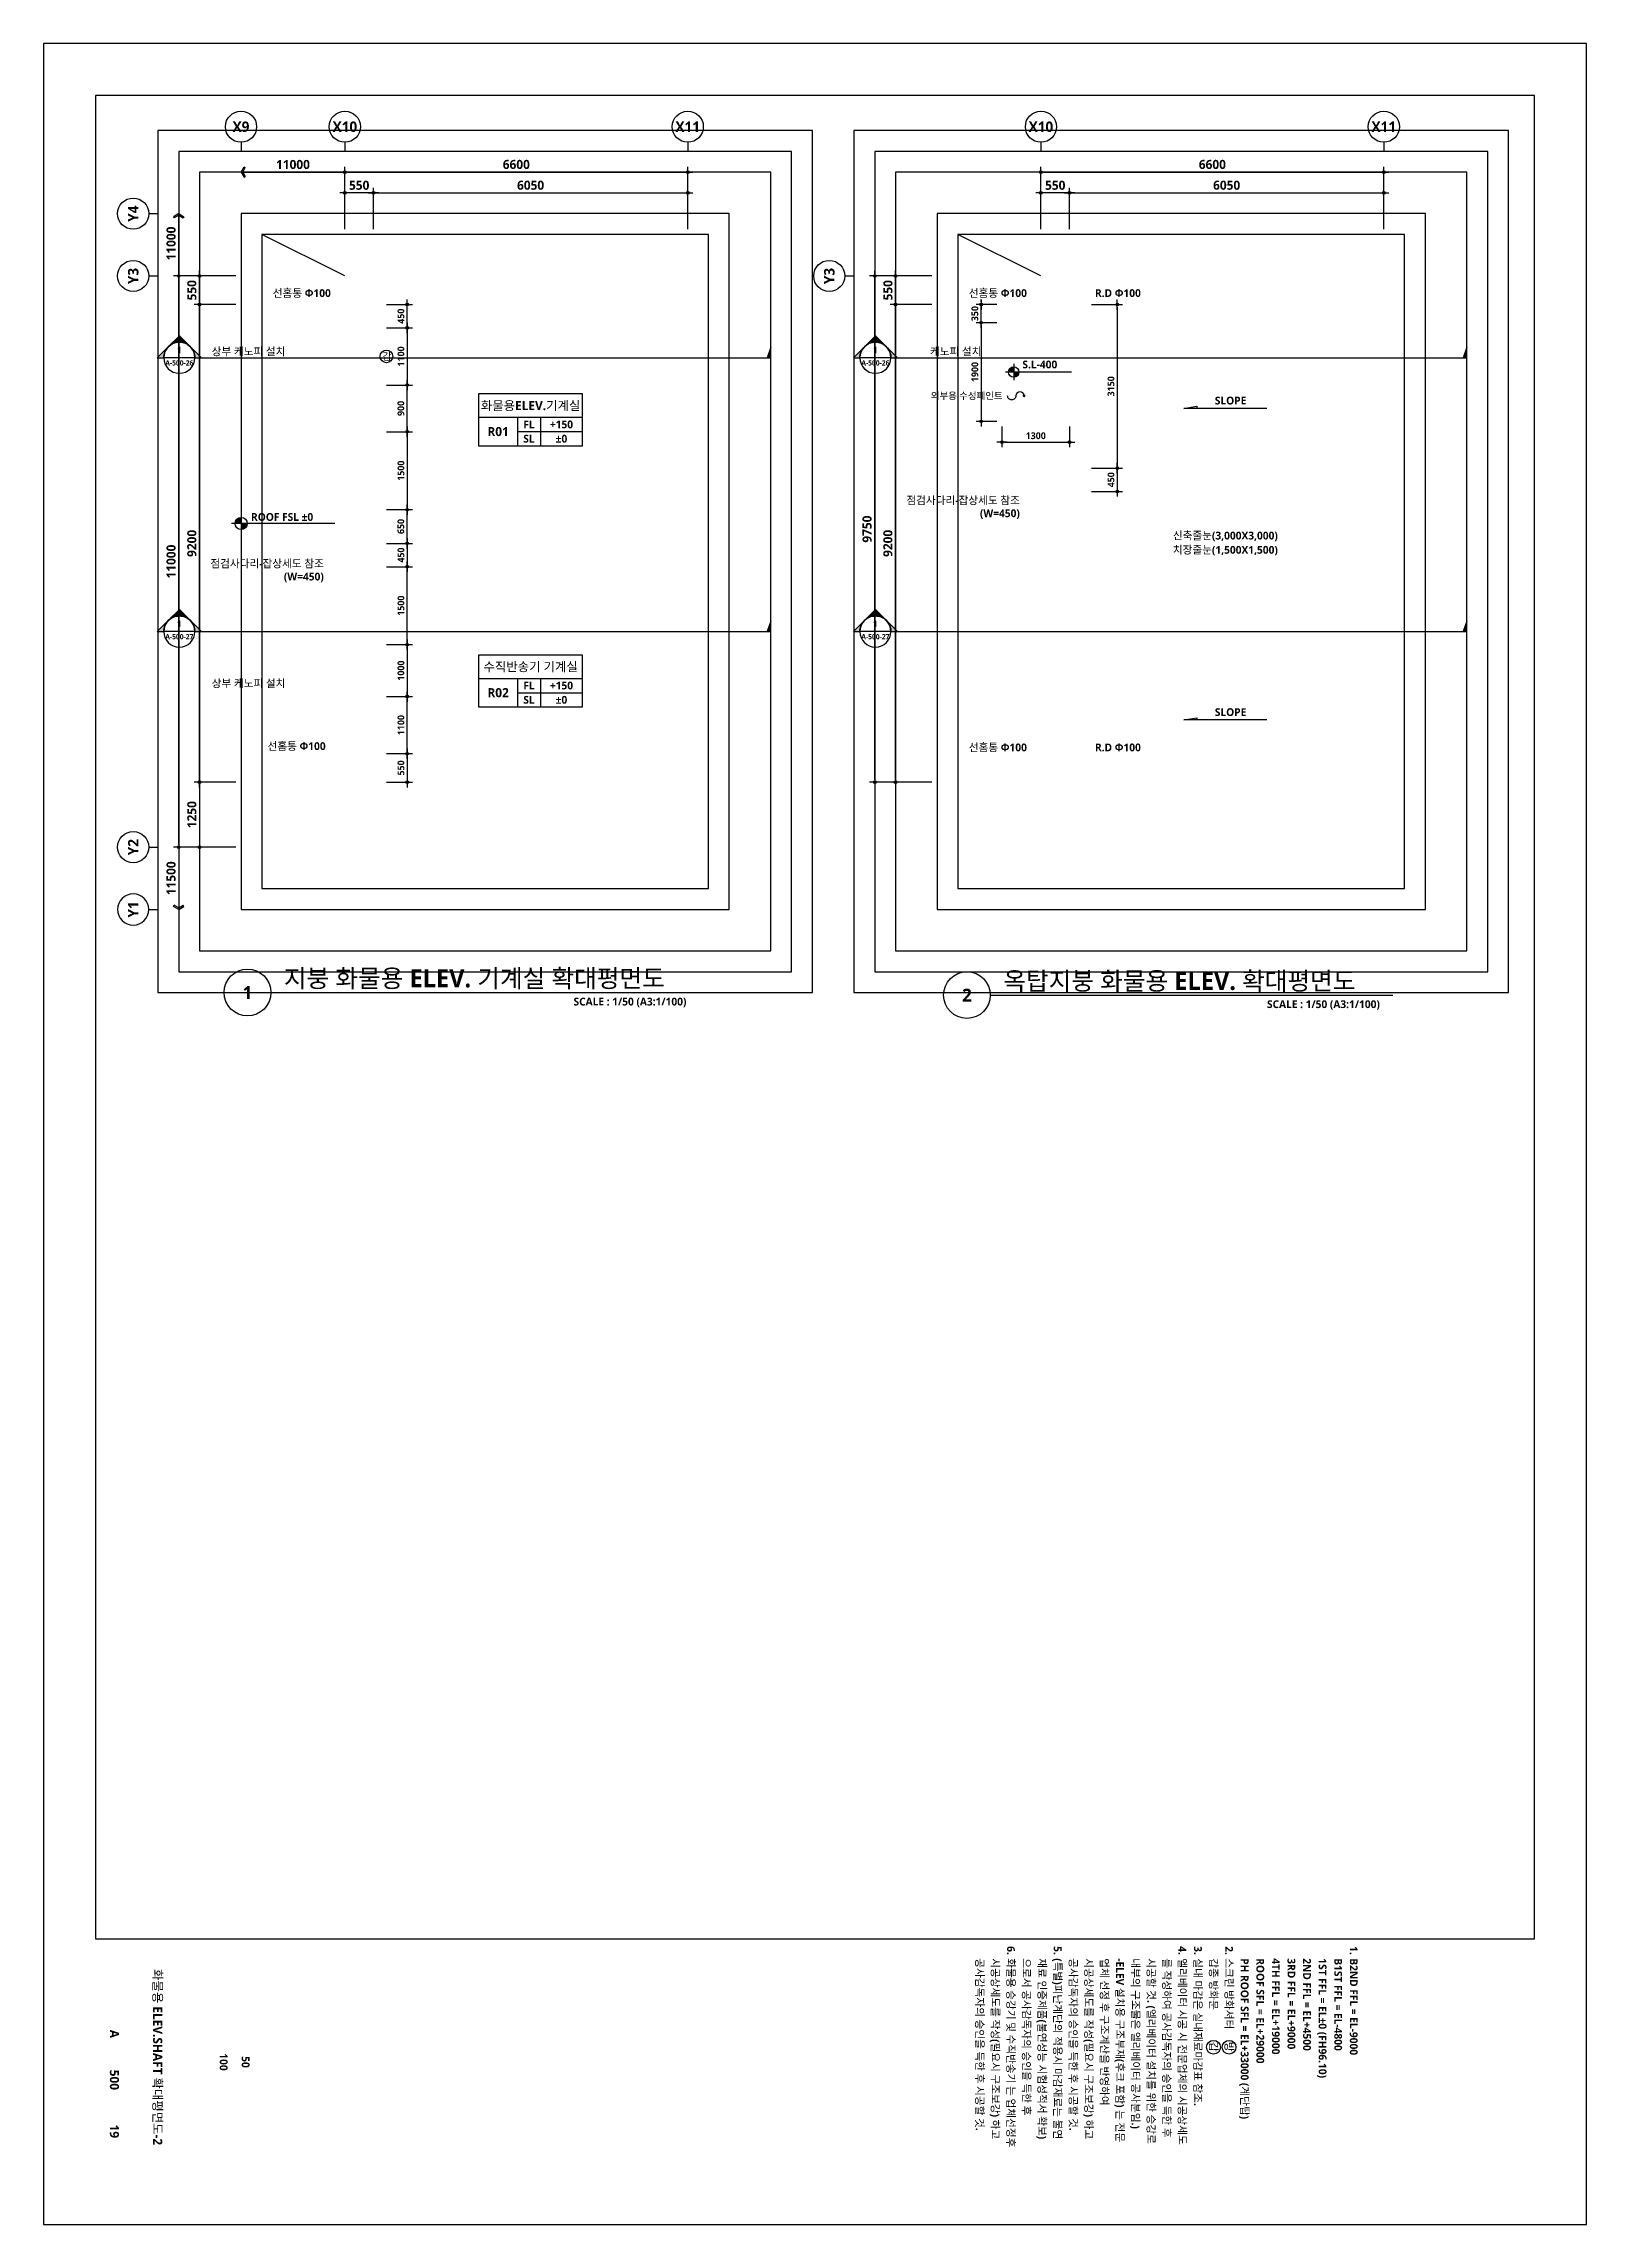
# Model space of a CAD drawing. Header units: millimetres. Extents: x -12482 to 126000, y 0 to 220200.
# Drawn here: x 29700 to 59400, y 178200 to 220200 of the extents above; entities that cross this region are included whole.
import ezdxf
from ezdxf.enums import TextEntityAlignment as Align

# ---------------------------------------------------------------- set-up
doc = ezdxf.new("R2010")
doc.units = ezdxf.units.MM
doc.header["$LTSCALE"] = 60
doc.linetypes.add('CEN', pattern=[62, 60, -1, 0, -1])
doc.layers.get('Defpoints').update_dxf_attribs({"color": 153})
for name, color, linetype in [('A-ANNO-DIM', 4, 'Continuous'), ('A-ANNO-GRA1', 7, 'Continuous'), ('A-ANNO-LEAD', 4, 'Continuous'), ('A-ANNO-NOTE', 7, 'Continuous'), ('A-ANNO-PONT', 7, 'Continuous'), ('A-ANNO-SYMB', 7, 'Continuous'), ('A-ANNO-TEXT1', 7, 'Continuous'), ('A-ANNO-TEXT2', 3, 'Continuous'), ('A-ANNO-TITL', 7, 'Continuous'), ('A-ST-AXIS-BUB', 7, 'Continuous'), ('A-ST-AXIS-DIM', 7, 'Continuous'), ('AA-MKXS', 3, 'Continuous'), ('AA-MKXX', 3, 'Continuous'), ('AA-XXXX-TXT1', 2, 'Continuous')]:
    doc.layers.add(name, color=color, linetype=linetype)
for name, color, linetype, plot in [('Defpoint', 161, 'Continuous', False), ('G(그리드1)', 185, 'Continuous', False), ('G(그리드2)', 235, 'Continuous', False)]:
    doc.layers.add(name, color=color, linetype=linetype, plot=plot)
doc.styles.add('2020음성 1차', font='NanumGothicBold.ttf')
doc.styles.add('SAMOO', font='romans.shx', dxfattribs={"bigfont": 'whgtxt.shx'})
doc.styles.add('SH_나눔', font='')
doc.styles.add('SH_대대리576', font='')
doc.styles.add('SH_진천_나눔', font='')
doc.styles.get('SH_나눔').set_extended_font_data('NanumGothic', bold=True)
doc.styles.get('SH_대대리576').set_extended_font_data('NanumGothic', bold=True)
doc.styles.get('SH_진천_나눔').set_extended_font_data('NanumGothic', bold=True)
doc.dimstyles.new('SHP 50', dxfattribs={"dimscale": 50, "dimtxt": 3.5, "dimasz": 1, "dimexe": 2, "dimexo": 2, "dimgap": 1, "dimtad": 1, "dimdec": 0, "dimzin": 0, "dimdsep": 46, "dimtxsty": 'SH_진천_나눔', "dimblk": 'DIMDOT', "dimcen": 0.09, "dimclrd": 256, "dimclre": 256, "dimclrt": 3, "dimadec": 0, "dimazin": 1, "dimtfac": 1, "dimtdec": 0, "dimtix": 1, "dimtmove": 2, "dimatfit": 0, "dimldrblk": 'DIMDOT', "dimfxl": 1, "dimtolj": 1, "dimtzin": 0, "dimlwd": -1, "dimlwe": -1, "dimarcsym": 0})
doc.dimstyles.new('SHP 50내부', dxfattribs={"dimscale": 50, "dimtxt": 2.6, "dimasz": 1, "dimexe": 2, "dimexo": 2, "dimgap": 1, "dimtad": 1, "dimdec": 0, "dimzin": 0, "dimdsep": 46, "dimtxsty": '2020음성 1차', "dimblk": 'DIMDOT', "dimcen": 0.09, "dimclrd": 256, "dimclre": 256, "dimclrt": 3, "dimadec": 0, "dimazin": 1, "dimtfac": 1, "dimtdec": 0, "dimtix": 1, "dimtmove": 2, "dimatfit": 0, "dimldrblk": 'DIMDOT', "dimfxl": 1, "dimtolj": 1, "dimtzin": 0, "dimlwd": -1, "dimlwe": -1, "dimarcsym": 0})

msp = doc.modelspace()

# ---------------------------------------------------------------- texts
at = {"layer": 'A-ANNO-TEXT1'}
for s, height, style, p in [('X9', 200, 'SH_진천_나눔', (33500, 218600)), ('X10', 200, 'SH_진천_나눔', (35500, 218600)), ('X11', 200, 'SH_진천_나눔', (42100, 218600)), ('X10', 200, 'SH_진천_나눔', (48900, 218600)), ('X11', 200, 'SH_진천_나눔', (55500, 218600)), ('SLOPE', 150, 'SH_진천_나눔', (52550, 213325)), ('신축줄눈(3,000X3,000)', 150, '2020음성 1차', (52450, 210725)), ('치장줄눈(1,500X1,500)', 150, '2020음성 1차', (52450, 210450.1)), ('SLOPE', 150, 'SH_진천_나눔', (52550, 207325))]:
    msp.add_text(s, height=height, dxfattribs=dict(at, style=style)).set_placement(p, align=Align.MIDDLE_CENTER)
at = {"layer": 'A-ANNO-TEXT1', "style": 'SH_진천_나눔'}
for s, p in [('Y4', (31425, 216925)), ('Y3', (31425, 215725)), ('Y3', (44825, 215725)), ('Y2', (31425, 204725)), ('Y1', (31425, 203525))]:
    msp.add_text(s, height=200, rotation=90, dxfattribs=at).set_placement(p, align=Align.MIDDLE_CENTER)
at = {"layer": 'A-ANNO-TEXT1', "style": '2020음성 1차'}
for s, p in [('선홈통 Φ100', (35229.7, 215395.3)), ('선홈통 Φ100', (48629.7, 215395.3)), ('상부 케노피 설치', (34354.7, 214270.3)), ('케노피 설치', (47754.7, 214270.3)), ('점검사다리-잡상세도 참조', (48493.7, 211404.7)), ('(W=450)', (48493.7, 211154.7)), ('점검사다리-잡상세도 참조', (35093.7, 210185.7)), ('(W=450)', (35093.7, 209935.7)), ('상부 케노피 설치', (34354.7, 207879.2)), ('선홈통 Φ100', (35129.7, 206670.3)), ('선홈통 Φ100', (48629.7, 206645.3))]:
    msp.add_text(s, height=150, dxfattribs=at).set_placement(p, align=Align.MIDDLE_RIGHT)
for s, height, p in [('R.D Φ100', 150, (49940.3, 215395.3)), ('외부용 수성페인트', 130, (46778.6, 213417.1)), ('R.D Φ100', 150, (49940.3, 206645.3))]:
    msp.add_text(s, height=height, dxfattribs=at).set_placement(p, align=Align.MIDDLE_LEFT)
msp.add_text('S.L-400', height=150, dxfattribs=at).set_placement((48542.3, 213945.3))
at = {"layer": 'A-ANNO-TITL', "style": 'SH_진천_나눔'}
for s, height, p in [('화물용 ELEV.SHAFT 확대평면도-2', 175, (31898.6, 181421.6)), ('A', 175, (31063.5, 181868.7)), ('100', 150, (33166.7, 181327.4)), ('500', 175, (31063.5, 180983.2)), ('50', 150, (33588.9, 181327.4)), ('19', 175, (31063.5, 179992.1))]:
    msp.add_text(s, height=height, rotation=270, dxfattribs=at).set_placement(p, align=Align.MIDDLE)
at = {"layer": 'A-ST-AXIS-DIM', "color": 3, "insert": (34500, 217871), "char_height": 175, "attachment_point": 5, "style": 'SH_진천_나눔'}
msp.add_mtext('\\A1;11000', dxfattribs=at)
at = {"layer": 'A-ST-AXIS-DIM', "color": 3, "char_height": 175, "attachment_point": 5, "rotation": 90, "style": 'SH_진천_나눔'}
for s, insert in [('\\A1;11000', (32153.8, 216350)), ('\\A1;11500', (32153.4, 204125))]:
    msp.add_mtext(s, dxfattribs=dict(at, insert=insert))

# ---------------------------------------------------------------- blocks, each defined once
blk = doc.blocks.new('*U13434')
at = {"layer": 'A-ANNO-TITL'}
blk.add_line((0, 0), (8250, 0), dxfattribs=at)
blk.add_circle((-450, 0), 450, dxfattribs=at)
at = {"layer": 'AA-XXXX-TXT1', "style": 'SH_진천_나눔'}
blk.add_attdef('DWG.TITLE', (250, 100), '', height=350, dxfattribs=at)
at = {"layer": 'AA-XXXX-TXT1', "color": 7, "style": 'SH_진천_나눔'}
blk.add_attdef('NO1', text='', height=300, dxfattribs=at).set_placement((-450, 0), align=Align.MIDDLE)
at = {"layer": 'AA-XXXX-TXT1', "style": 'SH_진천_나눔'}
blk.add_attdef('SCALE', text='', height=150, dxfattribs=at).set_placement((8000, -100), align=Align.TOP_RIGHT)
blk = doc.blocks.new('*U13437')
at = {"layer": 'A-ANNO-TITL'}
blk.add_line((0, 0), (7750, 0), dxfattribs=at)
blk.add_circle((-450, 0), 450, dxfattribs=at)
at = {"layer": 'AA-XXXX-TXT1', "style": 'SH_진천_나눔'}
blk.add_attdef('DWG.TITLE', (250, 100), '', height=350, dxfattribs=at)
at = {"layer": 'AA-XXXX-TXT1', "color": 7, "style": 'SH_진천_나눔'}
blk.add_attdef('NO1', text='', height=300, dxfattribs=at).set_placement((-450, 0), align=Align.MIDDLE)
at = {"layer": 'AA-XXXX-TXT1', "style": 'SH_진천_나눔'}
blk.add_attdef('SCALE', text='', height=150, dxfattribs=at).set_placement((7500, -100), align=Align.TOP_RIGHT)
blk = doc.blocks.new('DIMDOT')
at = {"color": 0}
blk.add_line((-2, 0), (2, 0), dxfattribs=at)
for radius in [0.5, 0.25]:
    blk.add_circle((0, 0), radius, dxfattribs=at)
blk = doc.blocks.new('*D17351')
at = {"layer": 'A-ST-AXIS-DIM'}
for p, q in [((36050, 216625), (36050, 217425)), ((36100, 217325), (42050, 217325)), ((42100, 216625), (42100, 217425))]:
    blk.add_line(p, q, dxfattribs=at)
at = {"layer": 'Defpoints', "color": 0}
for p in [(42100, 217325), (36050, 216525), (42100, 216525)]:
    blk.add_point(p, dxfattribs=at)
at = {"layer": 'A-ST-AXIS-DIM', "linetype": 'ByBlock', "xscale": 50, "yscale": 50, "zscale": 50, "rotation": 180}
blk.add_blockref('DIMDOT', (36050, 217325), dxfattribs=at)
at = {"layer": 'A-ST-AXIS-DIM', "linetype": 'ByBlock', "xscale": 50, "yscale": 50, "zscale": 50}
blk.add_blockref('DIMDOT', (42100, 217325), dxfattribs=at)
at = {"layer": 'A-ST-AXIS-DIM', "color": 3, "insert": (39075, 217472), "char_height": 175, "attachment_point": 5, "style": 'SH_진천_나눔'}
blk.add_mtext('\\A1;6050', dxfattribs=at)
blk = doc.blocks.new('*D17352')
at = {"layer": 'A-ST-AXIS-DIM'}
for p, q in [((35500, 216625), (35500, 217425)), ((36000, 217325), (35550, 217325)), ((36050, 216625), (36050, 217425))]:
    blk.add_line(p, q, dxfattribs=at)
at = {"layer": 'Defpoints', "color": 0}
for p in [(35500, 217325), (35500, 216525), (36050, 216525)]:
    blk.add_point(p, dxfattribs=at)
at = {"layer": 'A-ST-AXIS-DIM', "linetype": 'ByBlock', "xscale": 50, "yscale": 50, "zscale": 50, "rotation": 180}
blk.add_blockref('DIMDOT', (35500, 217325), dxfattribs=at)
at = {"layer": 'A-ST-AXIS-DIM', "linetype": 'ByBlock', "xscale": 50, "yscale": 50, "zscale": 50}
blk.add_blockref('DIMDOT', (36050, 217325), dxfattribs=at)
at = {"layer": 'A-ST-AXIS-DIM', "color": 3, "insert": (35775, 217471), "char_height": 175, "attachment_point": 5, "style": 'SH_진천_나눔'}
blk.add_mtext('\\A1;550', dxfattribs=at)
blk = doc.blocks.new('*D17353')
at = {"layer": 'A-ST-AXIS-DIM'}
for p, q in [((35500, 216625), (35500, 217825)), ((35550, 217725), (42050, 217725)), ((42100, 216625), (42100, 217825))]:
    blk.add_line(p, q, dxfattribs=at)
at = {"layer": 'Defpoints', "color": 0}
for p in [(42100, 217725), (35500, 216525), (42100, 216525)]:
    blk.add_point(p, dxfattribs=at)
at = {"layer": 'A-ST-AXIS-DIM', "linetype": 'ByBlock', "xscale": 50, "yscale": 50, "zscale": 50, "rotation": 180}
blk.add_blockref('DIMDOT', (35500, 217725), dxfattribs=at)
at = {"layer": 'A-ST-AXIS-DIM', "linetype": 'ByBlock', "xscale": 50, "yscale": 50, "zscale": 50}
blk.add_blockref('DIMDOT', (42100, 217725), dxfattribs=at)
at = {"layer": 'A-ST-AXIS-DIM', "color": 3, "insert": (38800, 217872), "char_height": 175, "attachment_point": 5, "style": 'SH_진천_나눔'}
blk.add_mtext('\\A1;6600', dxfattribs=at)
blk = doc.blocks.new('A-ST-AXIS-BUB-1')
at = {"layer": 'A-ST-AXIS-BUB'}
blk.add_line((0, 350), (0, 0), dxfattribs=at)
blk.add_circle((0, 950), 600, dxfattribs=at)
blk = doc.blocks.new('arrow1')
at = {"color": 0}
for p, q in [((0, 0), (0.29, 0.5)), ((0, 0), (0.29, -0.5)), ((0.16, 0), (0.41, 0.43)), ((0.16, 0), (0.41, -0.43)), ((0.29, 0.5), (0.41, 0.43)), ((0.29, -0.5), (0.41, -0.43))]:
    blk.add_line(p, q, dxfattribs=at)
blk = doc.blocks.new('*D17354')
at = {"layer": 'A-ST-AXIS-DIM'}
for p, q in [((33400, 215725), (32200, 215725)), ((32300, 204775), (32300, 215675)), ((33400, 204725), (32200, 204725))]:
    blk.add_line(p, q, dxfattribs=at)
at = {"layer": 'Defpoints', "color": 0}
for p in [(32300, 215725), (33500, 215725), (33500, 204725)]:
    blk.add_point(p, dxfattribs=at)
at = {"layer": 'A-ST-AXIS-DIM', "linetype": 'ByBlock', "xscale": 50, "yscale": 50, "zscale": 50}
for p, rotation in [((32300, 215725), 90), ((32300, 204725), 270)]:
    blk.add_blockref('DIMDOT', p, dxfattribs=dict(at, rotation=rotation))
at = {"layer": 'A-ST-AXIS-DIM', "color": 3, "insert": (32154, 210225), "char_height": 175, "attachment_point": 5, "rotation": 90, "style": 'SH_진천_나눔'}
blk.add_mtext('\\A1;11000', dxfattribs=at)
blk = doc.blocks.new('*D17355')
at = {"layer": 'A-ST-AXIS-DIM'}
for p, q in [((33400, 215175), (32600, 215175)), ((32700, 206025), (32700, 215125)), ((33400, 205975), (32600, 205975))]:
    blk.add_line(p, q, dxfattribs=at)
at = {"layer": 'Defpoints', "color": 0}
for p in [(32700, 215175), (33500, 215175), (33500, 205975)]:
    blk.add_point(p, dxfattribs=at)
at = {"layer": 'A-ST-AXIS-DIM', "linetype": 'ByBlock', "xscale": 50, "yscale": 50, "zscale": 50}
for p, rotation in [((32700, 215175), 90), ((32700, 205975), 270)]:
    blk.add_blockref('DIMDOT', p, dxfattribs=dict(at, rotation=rotation))
at = {"layer": 'A-ST-AXIS-DIM', "color": 3, "insert": (32553, 210575), "char_height": 175, "attachment_point": 5, "rotation": 90, "style": 'SH_진천_나눔'}
blk.add_mtext('\\A1;9200', dxfattribs=at)
blk = doc.blocks.new('*D17356')
at = {"layer": 'A-ST-AXIS-DIM'}
for p, q in [((33400, 205975), (32600, 205975)), ((32700, 205925), (32700, 204775)), ((33400, 204725), (32600, 204725))]:
    blk.add_line(p, q, dxfattribs=at)
at = {"layer": 'Defpoints', "color": 0}
for p in [(33500, 205975), (32700, 204725), (33500, 204725)]:
    blk.add_point(p, dxfattribs=at)
at = {"layer": 'A-ST-AXIS-DIM', "linetype": 'ByBlock', "xscale": 50, "yscale": 50, "zscale": 50}
for p, rotation in [((32700, 205975), 90), ((32700, 204725), 270)]:
    blk.add_blockref('DIMDOT', p, dxfattribs=dict(at, rotation=rotation))
at = {"layer": 'A-ST-AXIS-DIM', "color": 3, "insert": (32554, 205350), "char_height": 175, "attachment_point": 5, "rotation": 90, "style": 'SH_진천_나눔'}
blk.add_mtext('\\A1;1250', dxfattribs=at)
blk = doc.blocks.new('*D17357')
at = {"layer": 'A-ST-AXIS-DIM'}
for p, q in [((33400, 215725), (32600, 215725)), ((32700, 215225), (32700, 215675)), ((33400, 215175), (32600, 215175))]:
    blk.add_line(p, q, dxfattribs=at)
at = {"layer": 'Defpoints', "color": 0}
for p in [(32700, 215725), (33500, 215725), (33500, 215175)]:
    blk.add_point(p, dxfattribs=at)
at = {"layer": 'A-ST-AXIS-DIM', "linetype": 'ByBlock', "xscale": 50, "yscale": 50, "zscale": 50}
for p, rotation in [((32700, 215725), 90), ((32700, 215175), 270)]:
    blk.add_blockref('DIMDOT', p, dxfattribs=dict(at, rotation=rotation))
at = {"layer": 'A-ST-AXIS-DIM', "color": 3, "insert": (32554, 215450), "char_height": 175, "attachment_point": 5, "rotation": 90, "style": 'SH_진천_나눔'}
blk.add_mtext('\\A1;550', dxfattribs=at)
blk = doc.blocks.new('*D17358')
at = {"layer": 'A-ST-AXIS-DIM'}
for p, q in [((36050, 216625), (36050, 217425)), ((36100, 217325), (42050, 217325)), ((42100, 216625), (42100, 217425))]:
    blk.add_line(p, q, dxfattribs=at)
at = {"layer": 'Defpoints', "color": 0}
for p in [(42100, 217325), (36050, 216525), (42100, 216525)]:
    blk.add_point(p, dxfattribs=at)
at = {"layer": 'A-ST-AXIS-DIM', "linetype": 'ByBlock', "xscale": 50, "yscale": 50, "zscale": 50, "rotation": 180}
blk.add_blockref('DIMDOT', (36050, 217325), dxfattribs=at)
at = {"layer": 'A-ST-AXIS-DIM', "linetype": 'ByBlock', "xscale": 50, "yscale": 50, "zscale": 50}
blk.add_blockref('DIMDOT', (42100, 217325), dxfattribs=at)
at = {"layer": 'A-ST-AXIS-DIM', "color": 3, "insert": (39075, 217472), "char_height": 175, "attachment_point": 5, "style": 'SH_진천_나눔'}
blk.add_mtext('\\A1;6050', dxfattribs=at)
blk = doc.blocks.new('*D17359')
at = {"layer": 'A-ST-AXIS-DIM'}
for p, q in [((35500, 216625), (35500, 217425)), ((36000, 217325), (35550, 217325)), ((36050, 216625), (36050, 217425))]:
    blk.add_line(p, q, dxfattribs=at)
at = {"layer": 'Defpoints', "color": 0}
for p in [(35500, 217325), (35500, 216525), (36050, 216525)]:
    blk.add_point(p, dxfattribs=at)
at = {"layer": 'A-ST-AXIS-DIM', "linetype": 'ByBlock', "xscale": 50, "yscale": 50, "zscale": 50, "rotation": 180}
blk.add_blockref('DIMDOT', (35500, 217325), dxfattribs=at)
at = {"layer": 'A-ST-AXIS-DIM', "linetype": 'ByBlock', "xscale": 50, "yscale": 50, "zscale": 50}
blk.add_blockref('DIMDOT', (36050, 217325), dxfattribs=at)
at = {"layer": 'A-ST-AXIS-DIM', "color": 3, "insert": (35775, 217471), "char_height": 175, "attachment_point": 5, "style": 'SH_진천_나눔'}
blk.add_mtext('\\A1;550', dxfattribs=at)
blk = doc.blocks.new('*D17360')
at = {"layer": 'A-ST-AXIS-DIM'}
for p, q in [((49450, 216625), (49450, 217425)), ((49500, 217325), (55450, 217325)), ((55500, 216625), (55500, 217425))]:
    blk.add_line(p, q, dxfattribs=at)
at = {"layer": 'Defpoints', "color": 0}
for p in [(55500, 217325), (49450, 216525), (55500, 216525)]:
    blk.add_point(p, dxfattribs=at)
at = {"layer": 'A-ST-AXIS-DIM', "linetype": 'ByBlock', "xscale": 50, "yscale": 50, "zscale": 50, "rotation": 180}
blk.add_blockref('DIMDOT', (49450, 217325), dxfattribs=at)
at = {"layer": 'A-ST-AXIS-DIM', "linetype": 'ByBlock', "xscale": 50, "yscale": 50, "zscale": 50}
blk.add_blockref('DIMDOT', (55500, 217325), dxfattribs=at)
at = {"layer": 'A-ST-AXIS-DIM', "color": 3, "insert": (52475, 217472), "char_height": 175, "attachment_point": 5, "style": 'SH_진천_나눔'}
blk.add_mtext('\\A1;6050', dxfattribs=at)
blk = doc.blocks.new('*D17361')
at = {"layer": 'A-ST-AXIS-DIM'}
for p, q in [((48900, 216625), (48900, 217425)), ((49400, 217325), (48950, 217325)), ((49450, 216625), (49450, 217425))]:
    blk.add_line(p, q, dxfattribs=at)
at = {"layer": 'Defpoints', "color": 0}
for p in [(48900, 217325), (48900, 216525), (49450, 216525)]:
    blk.add_point(p, dxfattribs=at)
at = {"layer": 'A-ST-AXIS-DIM', "linetype": 'ByBlock', "xscale": 50, "yscale": 50, "zscale": 50, "rotation": 180}
blk.add_blockref('DIMDOT', (48900, 217325), dxfattribs=at)
at = {"layer": 'A-ST-AXIS-DIM', "linetype": 'ByBlock', "xscale": 50, "yscale": 50, "zscale": 50}
blk.add_blockref('DIMDOT', (49450, 217325), dxfattribs=at)
at = {"layer": 'A-ST-AXIS-DIM', "color": 3, "insert": (49175, 217471), "char_height": 175, "attachment_point": 5, "style": 'SH_진천_나눔'}
blk.add_mtext('\\A1;550', dxfattribs=at)
blk = doc.blocks.new('*D17362')
at = {"layer": 'A-ST-AXIS-DIM'}
for p, q in [((48900, 216625), (48900, 217825)), ((48950, 217725), (55450, 217725)), ((55500, 216625), (55500, 217825))]:
    blk.add_line(p, q, dxfattribs=at)
at = {"layer": 'Defpoints', "color": 0}
for p in [(55500, 217725), (48900, 216525), (55500, 216525)]:
    blk.add_point(p, dxfattribs=at)
at = {"layer": 'A-ST-AXIS-DIM', "linetype": 'ByBlock', "xscale": 50, "yscale": 50, "zscale": 50, "rotation": 180}
blk.add_blockref('DIMDOT', (48900, 217725), dxfattribs=at)
at = {"layer": 'A-ST-AXIS-DIM', "linetype": 'ByBlock', "xscale": 50, "yscale": 50, "zscale": 50}
blk.add_blockref('DIMDOT', (55500, 217725), dxfattribs=at)
at = {"layer": 'A-ST-AXIS-DIM', "color": 3, "insert": (52200, 217872), "char_height": 175, "attachment_point": 5, "style": 'SH_진천_나눔'}
blk.add_mtext('\\A1;6600', dxfattribs=at)
blk = doc.blocks.new('*D17363')
at = {"layer": 'A-ST-AXIS-DIM'}
for p, q in [((46800, 215725), (45600, 215725)), ((45700, 206025), (45700, 215675)), ((46800, 205975), (45600, 205975))]:
    blk.add_line(p, q, dxfattribs=at)
at = {"layer": 'Defpoints', "color": 0}
for p in [(45700, 215725), (46900, 215725), (46900, 205975)]:
    blk.add_point(p, dxfattribs=at)
at = {"layer": 'A-ST-AXIS-DIM', "linetype": 'ByBlock', "xscale": 50, "yscale": 50, "zscale": 50}
for p, rotation in [((45700, 215725), 90), ((45700, 205975), 270)]:
    blk.add_blockref('DIMDOT', p, dxfattribs=dict(at, rotation=rotation))
at = {"layer": 'A-ST-AXIS-DIM', "color": 3, "insert": (45553, 210850), "char_height": 175, "attachment_point": 5, "rotation": 90, "style": 'SH_진천_나눔'}
blk.add_mtext('\\A1;9750', dxfattribs=at)
blk = doc.blocks.new('*D17364')
at = {"layer": 'A-ST-AXIS-DIM'}
for p, q in [((46800, 215175), (46000, 215175)), ((46100, 206025), (46100, 215125)), ((46800, 205975), (46000, 205975))]:
    blk.add_line(p, q, dxfattribs=at)
at = {"layer": 'Defpoints', "color": 0}
for p in [(46100, 215175), (46900, 215175), (46900, 205975)]:
    blk.add_point(p, dxfattribs=at)
at = {"layer": 'A-ST-AXIS-DIM', "linetype": 'ByBlock', "xscale": 50, "yscale": 50, "zscale": 50}
for p, rotation in [((46100, 215175), 90), ((46100, 205975), 270)]:
    blk.add_blockref('DIMDOT', p, dxfattribs=dict(at, rotation=rotation))
at = {"layer": 'A-ST-AXIS-DIM', "color": 3, "insert": (45953, 210575), "char_height": 175, "attachment_point": 5, "rotation": 90, "style": 'SH_진천_나눔'}
blk.add_mtext('\\A1;9200', dxfattribs=at)
blk = doc.blocks.new('*D17365')
at = {"layer": 'A-ST-AXIS-DIM'}
for p, q in [((46800, 215725), (46000, 215725)), ((46100, 215225), (46100, 215675)), ((46800, 215175), (46000, 215175))]:
    blk.add_line(p, q, dxfattribs=at)
at = {"layer": 'Defpoints', "color": 0}
for p in [(46100, 215725), (46900, 215725), (46900, 215175)]:
    blk.add_point(p, dxfattribs=at)
at = {"layer": 'A-ST-AXIS-DIM', "linetype": 'ByBlock', "xscale": 50, "yscale": 50, "zscale": 50}
for p, rotation in [((46100, 215725), 90), ((46100, 215175), 270)]:
    blk.add_blockref('DIMDOT', p, dxfattribs=dict(at, rotation=rotation))
at = {"layer": 'A-ST-AXIS-DIM', "color": 3, "insert": (45954, 215450), "char_height": 175, "attachment_point": 5, "rotation": 90, "style": 'SH_진천_나눔'}
blk.add_mtext('\\A1;550', dxfattribs=at)
blk = doc.blocks.new('*D17366')
at = {"layer": 'A-ST-AXIS-DIM'}
for p, q in [((49450, 216625), (49450, 217425)), ((49500, 217325), (55450, 217325)), ((55500, 216625), (55500, 217425))]:
    blk.add_line(p, q, dxfattribs=at)
at = {"layer": 'Defpoints', "color": 0}
for p in [(55500, 217325), (49450, 216525), (55500, 216525)]:
    blk.add_point(p, dxfattribs=at)
at = {"layer": 'A-ST-AXIS-DIM', "linetype": 'ByBlock', "xscale": 50, "yscale": 50, "zscale": 50, "rotation": 180}
blk.add_blockref('DIMDOT', (49450, 217325), dxfattribs=at)
at = {"layer": 'A-ST-AXIS-DIM', "linetype": 'ByBlock', "xscale": 50, "yscale": 50, "zscale": 50}
blk.add_blockref('DIMDOT', (55500, 217325), dxfattribs=at)
at = {"layer": 'A-ST-AXIS-DIM', "color": 3, "insert": (52475, 217472), "char_height": 175, "attachment_point": 5, "style": 'SH_진천_나눔'}
blk.add_mtext('\\A1;6050', dxfattribs=at)
blk = doc.blocks.new('*D17367')
at = {"layer": 'A-ST-AXIS-DIM'}
for p, q in [((48900, 216625), (48900, 217425)), ((49400, 217325), (48950, 217325)), ((49450, 216625), (49450, 217425))]:
    blk.add_line(p, q, dxfattribs=at)
at = {"layer": 'Defpoints', "color": 0}
for p in [(48900, 217325), (48900, 216525), (49450, 216525)]:
    blk.add_point(p, dxfattribs=at)
at = {"layer": 'A-ST-AXIS-DIM', "linetype": 'ByBlock', "xscale": 50, "yscale": 50, "zscale": 50, "rotation": 180}
blk.add_blockref('DIMDOT', (48900, 217325), dxfattribs=at)
at = {"layer": 'A-ST-AXIS-DIM', "linetype": 'ByBlock', "xscale": 50, "yscale": 50, "zscale": 50}
blk.add_blockref('DIMDOT', (49450, 217325), dxfattribs=at)
at = {"layer": 'A-ST-AXIS-DIM', "color": 3, "insert": (49175, 217471), "char_height": 175, "attachment_point": 5, "style": 'SH_진천_나눔'}
blk.add_mtext('\\A1;550', dxfattribs=at)
blk = doc.blocks.new('*D17368')
at = {"layer": 'A-ANNO-DIM'}
for p, q in [((49870, 212025), (50470, 212025)), ((50370, 211975), (50370, 211625)), ((49870, 211575), (50470, 211575))]:
    blk.add_line(p, q, dxfattribs=at)
at = {"layer": 'Defpoints', "color": 0}
for p in [(49770, 212025), (49770, 211575), (50370, 211575)]:
    blk.add_point(p, dxfattribs=at)
at = {"layer": 'A-ANNO-DIM', "linetype": 'ByBlock', "xscale": 50, "yscale": 50, "zscale": 50}
for p, rotation in [((50370, 212025), 90), ((50370, 211575), 270)]:
    blk.add_blockref('DIMDOT', p, dxfattribs=dict(at, rotation=rotation))
at = {"layer": 'A-ANNO-DIM', "color": 3, "insert": (50249, 211800), "char_height": 130, "attachment_point": 5, "rotation": 90, "style": '2020음성 1차'}
blk.add_mtext('\\A1;450', dxfattribs=at)
blk = doc.blocks.new('*D17369')
at = {"layer": 'A-ANNO-DIM'}
for p, q in [((49870, 215175), (50470, 215175)), ((50370, 215125), (50370, 212075)), ((49870, 212025), (50470, 212025))]:
    blk.add_line(p, q, dxfattribs=at)
at = {"layer": 'Defpoints', "color": 0}
for p in [(49770, 215175), (49770, 212025), (50370, 212025)]:
    blk.add_point(p, dxfattribs=at)
at = {"layer": 'A-ANNO-DIM', "linetype": 'ByBlock', "xscale": 50, "yscale": 50, "zscale": 50}
for p, rotation in [((50370, 215175), 90), ((50370, 212025), 270)]:
    blk.add_blockref('DIMDOT', p, dxfattribs=dict(at, rotation=rotation))
at = {"layer": 'A-ANNO-DIM', "color": 3, "insert": (50248, 213600), "char_height": 130, "attachment_point": 5, "rotation": 90, "style": '2020음성 1차'}
blk.add_mtext('\\A1;3150', dxfattribs=at)
blk = doc.blocks.new('G$C5E36A61E')
at = {"layer": 'A-ANNO-PONT'}
for points in [[(1814, 2981, 0.4142136), (648, 1814), (1814, 1814)], [(1814, 648, 0.4142136), (2981, 1814), (1814, 1814)]]:
    blk.add_hatch(color=256, dxfattribs=at).paths.add_polyline_path(points)
for p, q in [((14810, 1814), (0, 1814)), ((1814, 3629), (1814, 0))]:
    blk.add_line(p, q, dxfattribs=at)
blk.add_circle((1814, 1814), 1166, dxfattribs=at)
blk = doc.blocks.new('*D17370')
at = {"layer": 'A-ANNO-DIM'}
for p, q in [((48050, 214825), (47650, 214825)), ((47750, 214775), (47750, 212975)), ((48050, 212925), (47650, 212925))]:
    blk.add_line(p, q, dxfattribs=at)
at = {"layer": 'Defpoints', "color": 0}
for p in [(48150, 214825), (47750, 212925), (48150, 212925)]:
    blk.add_point(p, dxfattribs=at)
at = {"layer": 'A-ANNO-DIM', "linetype": 'ByBlock', "xscale": 50, "yscale": 50, "zscale": 50}
for p, rotation in [((47750, 214825), 90), ((47750, 212925), 270)]:
    blk.add_blockref('DIMDOT', p, dxfattribs=dict(at, rotation=rotation))
at = {"layer": 'A-ANNO-DIM', "color": 3, "insert": (47628, 213875), "char_height": 130, "attachment_point": 5, "rotation": 90, "style": '2020음성 1차'}
blk.add_mtext('\\A1;1900', dxfattribs=at)
blk = doc.blocks.new('*D17371')
at = {"layer": 'A-ANNO-DIM'}
for p, q in [((48050, 215175), (47650, 215175)), ((47750, 215225), (47750, 215275)), ((47750, 214825), (47750, 215175)), ((48050, 214825), (47650, 214825)), ((47750, 214775), (47750, 214725))]:
    blk.add_line(p, q, dxfattribs=at)
at = {"layer": 'Defpoints', "color": 0}
for p in [(47750, 215175), (48150, 215175), (48150, 214825)]:
    blk.add_point(p, dxfattribs=at)
at = {"layer": 'A-ANNO-DIM', "linetype": 'ByBlock', "xscale": 50, "yscale": 50, "zscale": 50}
for p, rotation in [((47750, 215175), 270), ((47750, 214825), 90)]:
    blk.add_blockref('DIMDOT', p, dxfattribs=dict(at, rotation=rotation))
at = {"layer": 'A-ANNO-DIM', "color": 3, "insert": (47628, 215000), "char_height": 130, "attachment_point": 5, "rotation": 90, "style": '2020음성 1차'}
blk.add_mtext('\\A1;350', dxfattribs=at)
blk = doc.blocks.new('*D17372')
at = {"layer": 'A-ANNO-DIM'}
for p, q in [((48150, 212825), (48150, 212425)), ((48200, 212525), (49400, 212525)), ((49450, 212825), (49450, 212425))]:
    blk.add_line(p, q, dxfattribs=at)
at = {"layer": 'Defpoints', "color": 0}
for p in [(48150, 212925), (49450, 212925), (49450, 212525)]:
    blk.add_point(p, dxfattribs=at)
at = {"layer": 'A-ANNO-DIM', "linetype": 'ByBlock', "xscale": 50, "yscale": 50, "zscale": 50, "rotation": 180}
blk.add_blockref('DIMDOT', (48150, 212525), dxfattribs=at)
at = {"layer": 'A-ANNO-DIM', "linetype": 'ByBlock', "xscale": 50, "yscale": 50, "zscale": 50}
blk.add_blockref('DIMDOT', (49450, 212525), dxfattribs=at)
at = {"layer": 'A-ANNO-DIM', "color": 3, "insert": (48800, 212647), "char_height": 130, "attachment_point": 5, "style": '2020음성 1차'}
blk.add_mtext('\\A1;1300', dxfattribs=at)
blk = doc.blocks.new('갑종 TEXT100')
at = {"layer": 'A-ANNO-SYMB'}
blk.add_circle((0, 0), 243, dxfattribs=at)
at = {"layer": 'A-ANNO-TITL', "style": '2020음성 1차'}
blk.add_text('갑 ', height=266.7, dxfattribs=at).set_placement((67, 0), align=Align.MIDDLE_CENTER)
blk = doc.blocks.new('*D17389')
at = {"layer": 'A-ANNO-DIM'}
for p, q in [((36300, 214725), (36800, 214725)), ((36700, 214675), (36700, 213675)), ((36300, 213625), (36800, 213625))]:
    blk.add_line(p, q, dxfattribs=at)
at = {"layer": 'Defpoints', "color": 0}
for p in [(36200, 214725), (36200, 213625), (36700, 213625)]:
    blk.add_point(p, dxfattribs=at)
at = {"layer": 'A-ANNO-DIM', "linetype": 'ByBlock', "xscale": 50, "yscale": 50, "zscale": 50}
for p, rotation in [((36700, 214725), 90), ((36700, 213625), 270)]:
    blk.add_blockref('DIMDOT', p, dxfattribs=dict(at, rotation=rotation))
at = {"layer": 'A-ANNO-DIM', "color": 3, "insert": (36579, 214175), "char_height": 130, "attachment_point": 5, "rotation": 90, "style": '2020음성 1차'}
blk.add_mtext('\\A1;1100', dxfattribs=at)
blk = doc.blocks.new('*D17390')
at = {"layer": 'A-ANNO-DIM'}
for p, q in [((36300, 215175), (36800, 215175)), ((36700, 214775), (36700, 215125)), ((36300, 214725), (36800, 214725))]:
    blk.add_line(p, q, dxfattribs=at)
at = {"layer": 'Defpoints', "color": 0}
for p in [(36200, 215175), (36700, 215175), (36200, 214725)]:
    blk.add_point(p, dxfattribs=at)
at = {"layer": 'A-ANNO-DIM', "linetype": 'ByBlock', "xscale": 50, "yscale": 50, "zscale": 50}
for p, rotation in [((36700, 215175), 90), ((36700, 214725), 270)]:
    blk.add_blockref('DIMDOT', p, dxfattribs=dict(at, rotation=rotation))
at = {"layer": 'A-ANNO-DIM', "color": 3, "insert": (36579, 214950), "char_height": 130, "attachment_point": 5, "rotation": 90, "style": '2020음성 1차'}
blk.add_mtext('\\A1;450', dxfattribs=at)
blk = doc.blocks.new('G$C9D92D8A7')
at = {"layer": 'A-ANNO-GRA1'}
for p, q in [((0, 11), (40, 11)), ((15, 11), (15, 0)), ((23.75, 11), (23.75, 0)), ((15, 5.5), (40, 5.5))]:
    blk.add_line(p, q, dxfattribs=at)
blk.add_lwpolyline([(0, 20), (0, 0), (40, 0), (40, 20)], close=True, dxfattribs=at)
at = {"style": '2020음성 1차'}
for tag, height, p in [('실명', 3.5, (20, 15.5)), ('마감레벨', 3, (31.875, 8.25)), ('실번호', 3.5, (7.5, 5.5)), ('구조레벨', 3, (31.875, 2.75))]:
    blk.add_attdef(tag, text='', height=height, dxfattribs=at).set_placement(p, align=Align.MIDDLE_CENTER)
at = {"layer": 'A-ANNO-TEXT1', "style": 'SH_나눔'}
for s, p in [('FL', (19.375, 8.25)), ('SL', (19.375, 2.75))]:
    blk.add_text(s, height=3, dxfattribs=at).set_placement(p, align=Align.MIDDLE)
blk = doc.blocks.new('G$CE9562CCE')
at = {"layer": 'A-ANNO-PONT'}
for points in [[(1814, 2981, 0.4142136), (648, 1814), (1814, 1814)], [(1814, 648, 0.4142136), (2981, 1814), (1814, 1814)]]:
    blk.add_hatch(color=256, dxfattribs=at).paths.add_polyline_path(points)
for p, q in [((19728, 1814), (0, 1814)), ((1814, 3629), (1814, 0))]:
    blk.add_line(p, q, dxfattribs=at)
blk.add_circle((1814, 1814), 1166, dxfattribs=at)
at = {"style": 'SH_대대리576'}
blk.add_attdef('레벨', (3696, 2314), '', height=1500, dxfattribs=at)
blk = doc.blocks.new('*D22139')
at = {"layer": 'A-ANNO-DIM'}
for p, q in [((36300, 213625), (36800, 213625)), ((36700, 212775), (36700, 213575)), ((36300, 212725), (36800, 212725))]:
    blk.add_line(p, q, dxfattribs=at)
at = {"layer": 'Defpoints', "color": 0}
for p in [(36200, 213625), (36700, 213625), (36200, 212725)]:
    blk.add_point(p, dxfattribs=at)
at = {"layer": 'A-ANNO-DIM', "linetype": 'ByBlock', "xscale": 50, "yscale": 50, "zscale": 50}
for p, rotation in [((36700, 213625), 90), ((36700, 212725), 270)]:
    blk.add_blockref('DIMDOT', p, dxfattribs=dict(at, rotation=rotation))
at = {"layer": 'A-ANNO-DIM', "color": 3, "insert": (36578, 213175), "char_height": 130, "attachment_point": 5, "rotation": 90, "style": '2020음성 1차'}
blk.add_mtext('\\A1;900', dxfattribs=at)
blk = doc.blocks.new('*U22870')
at = {"layer": 'AA-MKXX'}
blk.add_hatch(color=256, dxfattribs=at).paths.add_polyline_path([(34162, 600), (33952, 0), (34162, 0)])
at = {"layer": 'AA-MKXX', "linetype": 'CEN', "ltscale": 300}
blk.add_line((900, 0), (34162, 0), dxfattribs=at)
at = {"layer": 'AA-MKXX'}
blk.add_lwpolyline([(34162, 0), (34162, 600), (33952, 0)], close=True, dxfattribs=at)
blk = doc.blocks.new('*U15083')
at = {"layer": 'AA-MKXS'}
blk.add_hatch(color=3, dxfattribs=at).paths.add_polyline_path([(0, 8.49), (-4.24, 4.24, -0.414214), (4.24, 4.24)])
h = blk.add_hatch(color=3, dxfattribs=at)
h.paths.add_polyline_path([(-8.49, 0), (-6, 0, -0.198912), (-4.24, 4.24)])
h.paths.add_polyline_path([(6, 0), (8.49, 0), (4.24, 4.24, -0.198912)])
at = {"layer": 'AA-MKXS', "color": 3, "linetype": 'Continuous', "ltscale": 5}
blk.add_line((-6, 0), (6, 0), dxfattribs=at)
at = {"layer": 'AA-MKXS', "color": 3}
for points in [[(4.24, 4.24, 0.414214), (-4.24, 4.24), (0, 8.49)], [(-4.24, 4.24, 0.198912), (-6, 0), (-8.49, 0)], [(8.49, 0), (6, 0, 0.198912), (4.24, 4.24)]]:
    blk.add_lwpolyline(points, format="xyb", close=True, dxfattribs=at)
at = {"layer": 'AA-MKXS', "color": 3, "linetype": 'Continuous', "ltscale": 5}
blk.add_circle((0, 0), 6, dxfattribs=at)
at = {"layer": 'AA-MKXS', "style": 'SAMOO', "width": 0.85}
blk.add_attdef('ViewNUM', text='', height=2.5, dxfattribs=at).set_placement((0, 1), align=Align.BOTTOM_CENTER)
blk.add_attdef('SheetNUM', text='', height=2.5, dxfattribs=at).set_placement((0, -1), align=Align.TOP_CENTER)
blk = doc.blocks.new('G$C3CD03619')
at = {"layer": 'A-ANNO-GRA1'}
for centre in [(11731, 11592), (11731, 9792)]:
    blk.add_circle(centre, 792, dxfattribs=at)
at = {"layer": 'A-ANNO-NOTE', "style": 'SH_대대리576'}
for s, p in [('갑', (11108, 9342)), ('방', (11108, 11142))]:
    blk.add_text(s, height=900, dxfattribs=at).set_placement(p)
at = {"layer": 'A-ANNO-TITL', "style": 'SH_대대리576'}
for s, p in [('1.', (547, 25992)), ('2.', (547, 11592)), ('3.', (547, 7992)), ('4.', (547, 6192)), ('5.', (547, -8208)), ('6.', (547, -13608))]:
    blk.add_text(s, height=900, dxfattribs=at).set_placement(p, align=Align.MIDDLE_CENTER)
for s, p in [('B2ND FFL = EL-9000', (1447, 25992)), ('1ST FFL = EL%%p0 (FH96.10)', (1447, 22392)), ('B1ST FFL = EL-4800', (1447, 24192)), ('2ND FFL = EL+4500', (1447, 20592)), ('3RD FFL = EL+9000', (1447, 18792)), ('4TH FFL = EL+19000', (1447, 16992)), ('ROOF SFL = EL+29000', (1447, 15192)), ('PH ROOF SFL = EL+33000 (계단탑)', (1447, 13392)), ('스크린 방화셔터', (1447, 11592)), ('갑종 방화문', (1447, 9792)), ('실내 마감은 실내재료마감표 참조.', (1447, 7992)), ('엘리베이터 시공 시 전문업체의 시공상세도', (1447, 6192)), ('시공할 것. (엘리베이터 설치를 위한 승강로', (1447, 2592)), ('를 작성하여 공사감독자의 승인을 득한 후', (1447, 4392)), ('내부의 구조물은 엘리베이터 공사분임.)', (1447, 792)), ('-ELEV 설치용 구조부재(후크 포함) 는 전문', (1447, -1008)), ('업체 선정 후 구조계산을 반영하여', (1447, -2808)), ('시공상세도를 작성(필요시 구조보강) 하고', (1447, -4608)), ('공사감독자의 승인을 득한 후 시공할 것.', (1447, -6408)), ('(특별)피난계단의 적용시 마감재료는 불연', (1447, -8208)), ('재료 인증제품(불연성능 시험성적서 확보)', (1447, -10008)), ('으로서 공사감독자의 승인을 득한 후', (1447, -11808)), ('화물용 승강기 및 수직반송기 는 업체선정후', (1447, -13608)), ('시공상세도를 작성(필요시 구조보강) 하고', (1447, -15408)), ('공사감독자의 승인을 득한 후 시공할 것.', (1447, -17208))]:
    blk.add_text(s, height=900, dxfattribs=at).set_placement(p, align=Align.MIDDLE_LEFT)
blk = doc.blocks.new('*D24855')
at = {"layer": 'A-ANNO-DIM'}
for p, q in [((36300, 212725), (36800, 212725)), ((36700, 212675), (36700, 211275)), ((36300, 211225), (36800, 211225))]:
    blk.add_line(p, q, dxfattribs=at)
at = {"layer": 'Defpoints', "color": 0}
for p in [(36200, 212725), (36200, 211225), (36700, 211225)]:
    blk.add_point(p, dxfattribs=at)
at = {"layer": 'A-ANNO-DIM', "linetype": 'ByBlock', "xscale": 50, "yscale": 50, "zscale": 50}
for p, rotation in [((36700, 212725), 90), ((36700, 211225), 270)]:
    blk.add_blockref('DIMDOT', p, dxfattribs=dict(at, rotation=rotation))
at = {"layer": 'A-ANNO-DIM', "color": 3, "insert": (36579, 211975), "char_height": 130, "attachment_point": 5, "rotation": 90, "style": '2020음성 1차'}
blk.add_mtext('\\A1;1500', dxfattribs=at)
blk = doc.blocks.new('*D24856')
at = {"layer": 'A-ANNO-DIM'}
for p, q in [((36300, 211225), (36800, 211225)), ((36700, 210625), (36700, 211175)), ((36300, 210575), (36800, 210575))]:
    blk.add_line(p, q, dxfattribs=at)
at = {"layer": 'Defpoints', "color": 0}
for p in [(36200, 211225), (36700, 211225), (36200, 210575)]:
    blk.add_point(p, dxfattribs=at)
at = {"layer": 'A-ANNO-DIM', "linetype": 'ByBlock', "xscale": 50, "yscale": 50, "zscale": 50}
for p, rotation in [((36700, 211225), 90), ((36700, 210575), 270)]:
    blk.add_blockref('DIMDOT', p, dxfattribs=dict(at, rotation=rotation))
at = {"layer": 'A-ANNO-DIM', "color": 3, "insert": (36578, 210900), "char_height": 130, "attachment_point": 5, "rotation": 90, "style": '2020음성 1차'}
blk.add_mtext('\\A1;650', dxfattribs=at)
blk = doc.blocks.new('*D24857')
at = {"layer": 'A-ANNO-DIM'}
for p, q in [((36300, 210575), (36800, 210575)), ((36700, 210525), (36700, 210175)), ((36300, 210125), (36800, 210125))]:
    blk.add_line(p, q, dxfattribs=at)
at = {"layer": 'Defpoints', "color": 0}
for p in [(36200, 210575), (36200, 210125), (36700, 210125)]:
    blk.add_point(p, dxfattribs=at)
at = {"layer": 'A-ANNO-DIM', "linetype": 'ByBlock', "xscale": 50, "yscale": 50, "zscale": 50}
for p, rotation in [((36700, 210575), 90), ((36700, 210125), 270)]:
    blk.add_blockref('DIMDOT', p, dxfattribs=dict(at, rotation=rotation))
at = {"layer": 'A-ANNO-DIM', "color": 3, "insert": (36579, 210350), "char_height": 130, "attachment_point": 5, "rotation": 90, "style": '2020음성 1차'}
blk.add_mtext('\\A1;450', dxfattribs=at)
blk = doc.blocks.new('*D24858')
at = {"layer": 'A-ANNO-DIM'}
for p, q in [((36300, 210125), (36800, 210125)), ((36700, 208675), (36700, 210075)), ((36300, 208625), (36800, 208625))]:
    blk.add_line(p, q, dxfattribs=at)
at = {"layer": 'Defpoints', "color": 0}
for p in [(36200, 210125), (36700, 210125), (36200, 208625)]:
    blk.add_point(p, dxfattribs=at)
at = {"layer": 'A-ANNO-DIM', "linetype": 'ByBlock', "xscale": 50, "yscale": 50, "zscale": 50}
for p, rotation in [((36700, 210125), 90), ((36700, 208625), 270)]:
    blk.add_blockref('DIMDOT', p, dxfattribs=dict(at, rotation=rotation))
at = {"layer": 'A-ANNO-DIM', "color": 3, "insert": (36579, 209375), "char_height": 130, "attachment_point": 5, "rotation": 90, "style": '2020음성 1차'}
blk.add_mtext('\\A1;1500', dxfattribs=at)
blk = doc.blocks.new('*D24859')
at = {"layer": 'A-ANNO-DIM'}
for p, q in [((36300, 208625), (36800, 208625)), ((36700, 208575), (36700, 207675)), ((36300, 207625), (36800, 207625))]:
    blk.add_line(p, q, dxfattribs=at)
at = {"layer": 'Defpoints', "color": 0}
for p in [(36200, 208625), (36200, 207625), (36700, 207625)]:
    blk.add_point(p, dxfattribs=at)
at = {"layer": 'A-ANNO-DIM', "linetype": 'ByBlock', "xscale": 50, "yscale": 50, "zscale": 50}
for p, rotation in [((36700, 208625), 90), ((36700, 207625), 270)]:
    blk.add_blockref('DIMDOT', p, dxfattribs=dict(at, rotation=rotation))
at = {"layer": 'A-ANNO-DIM', "color": 3, "insert": (36579, 208125), "char_height": 130, "attachment_point": 5, "rotation": 90, "style": '2020음성 1차'}
blk.add_mtext('\\A1;1000', dxfattribs=at)
blk = doc.blocks.new('*D24872')
at = {"layer": 'A-ANNO-DIM'}
for p, q in [((36300, 207625), (36800, 207625)), ((36700, 206575), (36700, 207575)), ((36300, 206525), (36800, 206525))]:
    blk.add_line(p, q, dxfattribs=at)
at = {"layer": 'Defpoints', "color": 0}
for p in [(36200, 207625), (36700, 207625), (36200, 206525)]:
    blk.add_point(p, dxfattribs=at)
at = {"layer": 'A-ANNO-DIM', "linetype": 'ByBlock', "xscale": 50, "yscale": 50, "zscale": 50}
for p, rotation in [((36700, 207625), 90), ((36700, 206525), 270)]:
    blk.add_blockref('DIMDOT', p, dxfattribs=dict(at, rotation=rotation))
at = {"layer": 'A-ANNO-DIM', "color": 3, "insert": (36579, 207075), "char_height": 130, "attachment_point": 5, "rotation": 90, "style": '2020음성 1차'}
blk.add_mtext('\\A1;1100', dxfattribs=at)
blk = doc.blocks.new('*D24873')
at = {"layer": 'A-ANNO-DIM'}
for p, q in [((36300, 206525), (36800, 206525)), ((36700, 206475), (36700, 206025)), ((36300, 205975), (36800, 205975))]:
    blk.add_line(p, q, dxfattribs=at)
at = {"layer": 'Defpoints', "color": 0}
for p in [(36200, 206525), (36200, 205975), (36700, 205975)]:
    blk.add_point(p, dxfattribs=at)
at = {"layer": 'A-ANNO-DIM', "linetype": 'ByBlock', "xscale": 50, "yscale": 50, "zscale": 50}
for p, rotation in [((36700, 206525), 90), ((36700, 205975), 270)]:
    blk.add_blockref('DIMDOT', p, dxfattribs=dict(at, rotation=rotation))
at = {"layer": 'A-ANNO-DIM', "color": 3, "insert": (36579, 206250), "char_height": 130, "attachment_point": 5, "rotation": 90, "style": '2020음성 1차'}
blk.add_mtext('\\A1;550', dxfattribs=at)

# ---------------------------------------------------------------- dimensions: what is measured, and where the dimension line sits
at = {"layer": 'A-ANNO-DIM'}
for base, p1, p2, angle, picture, middle in [((36700, 215175), (36200, 214725), (36200, 215175), 90, '*D17390', (36578.5, 214950)), ((36700, 213625), (36200, 214725), (36200, 213625), 270, '*D17389', (36578.7, 214175)), ((36700, 213625), (36200, 212725), (36200, 213625), 90, '*D22139', (36578.3, 213175)), ((36700, 211225), (36200, 212725), (36200, 211225), 270, '*D24855', (36578.5, 211975)), ((36700, 211225), (36200, 210575), (36200, 211225), 90, '*D24856', (36578.3, 210900)), ((36700, 210125), (36200, 210575), (36200, 210125), 270, '*D24857', (36578.5, 210350)), ((36700, 210125), (36200, 208625), (36200, 210125), 90, '*D24858', (36578.5, 209375)), ((36700, 207625), (36200, 208625), (36200, 207625), 270, '*D24859', (36578.7, 208125)), ((36700, 207625), (36200, 206525), (36200, 207625), 90, '*D24872', (36578.7, 207075)), ((36700, 205975), (36200, 206525), (36200, 205975), 270, '*D24873', (36578.5, 206250))]:
    dim = msp.add_linear_dim(base=base, p1=p1, p2=p2, angle=angle, dimstyle='SHP 50내부', override={"dimtxsty": '2020음성 1차', "dimldrblk": 'DIMDOT'}, dxfattribs=at)
    dim.commit()
    dim.dimension.update_dxf_attribs({"geometry": picture, "text_midpoint": middle})
for base, p1, p2, angle, picture, middle in [((47750, 215175), (48150, 214825), (48150, 215175), 270, '*D17371', (47628.3, 215000)), ((50370, 212025), (49770, 215175), (49770, 212025), 90, '*D17369', (50248.3, 213600)), ((47750, 212925), (48150, 214825), (48150, 212925), 90, '*D17370', (47628.3, 213875)), ((49450, 212525), (48150, 212925), (49450, 212925), 180, '*D17372', (48800, 212646.7)), ((50370, 211575), (49770, 212025), (49770, 211575), 90, '*D17368', (50248.5, 211800))]:
    dim = msp.add_linear_dim(base=base, p1=p1, p2=p2, angle=angle, dimstyle='SHP 50내부', dxfattribs=at)
    dim.commit()
    dim.dimension.update_dxf_attribs({"geometry": picture, "text_midpoint": middle})
at = {"layer": 'A-ST-AXIS-DIM'}
for base, p1, p2, angle, picture, middle in [((42100, 217725), (35500, 216525), (42100, 216525), 180, '*D17353', (38800, 217871.6)), ((55500, 217725), (48900, 216525), (55500, 216525), 180, '*D17362', (52200, 217871.6)), ((35500, 217325), (36050, 216525), (35500, 216525), 180, '*D17352', (35775, 217471.2)), ((35500, 217325), (36050, 216525), (35500, 216525), 180, '*D17359', (35775, 217471.2)), ((42100, 217325), (36050, 216525), (42100, 216525), 0, '*D17351', (39075, 217471.6)), ((42100, 217325), (36050, 216525), (42100, 216525), 0, '*D17358', (39075, 217471.6)), ((48900, 217325), (49450, 216525), (48900, 216525), 180, '*D17361', (49175, 217471.2)), ((48900, 217325), (49450, 216525), (48900, 216525), 180, '*D17367', (49175, 217471.2)), ((55500, 217325), (49450, 216525), (55500, 216525), 0, '*D17360', (52475, 217471.6)), ((55500, 217325), (49450, 216525), (55500, 216525), 0, '*D17366', (52475, 217471.6)), ((32300, 215725), (33500, 204725), (33500, 215725), 90, '*D17354', (32154, 210225)), ((32700, 215725), (33500, 215175), (33500, 215725), 270, '*D17357', (32553.8, 215450)), ((45700, 215725), (46900, 205975), (46900, 215725), 90, '*D17363', (45553.4, 210850)), ((46100, 215725), (46900, 215175), (46900, 215725), 270, '*D17365', (45953.8, 215450)), ((32700, 215175), (33500, 205975), (33500, 215175), 270, '*D17355', (32553.4, 210575)), ((46100, 215175), (46900, 205975), (46900, 215175), 270, '*D17364', (45953.4, 210575)), ((32700, 204725), (33500, 205975), (33500, 204725), 90, '*D17356', (32553.6, 205350))]:
    dim = msp.add_linear_dim(base=base, p1=p1, p2=p2, angle=angle, dimstyle='SHP 50', dxfattribs=at)
    dim.commit()
    dim.dimension.update_dxf_attribs({"geometry": picture, "text_midpoint": middle})

# ---------------------------------------------------------------- linework, layer by layer
at = {"layer": 'A-ANNO-LEAD'}
for points, format in [([(35625, 215000, 0, 37.5, 0), (35568.8, 215097.4, 0, 0, 0), (35396.8, 215395.3, 0, 0, 0), (35229.7, 215395.3, 0, 0, 0)], "xyseb"), ([(49025, 215000, 0, 37.5, 0), (48968.7, 215097.4, 0, 0, 0), (48796.8, 215395.3, 0, 0, 0), (48629.7, 215395.3, 0, 0, 0)], "xyseb"), ([(49545, 215000, 0, 37.5, 0), (49601.2, 215097.4, 0, 0, 0), (49773.2, 215395.3, 0, 0, 0), (49940.3, 215395.3, 0, 0, 0)], "xyseb"), ([(34750, 213875, 0, 37.5, 0), (34693.7, 213972.4, 0, 0, 0), (34521.8, 214270.3, 0, 0, 0), (34354.7, 214270.3, 0, 0, 0)], "xyseb"), ([(48150, 213875, 0, 37.5, 0), (48093.7, 213972.4, 0, 0, 0), (47921.8, 214270.3, 0, 0, 0), (47754.7, 214270.3, 0, 0, 0)], "xyseb"), ([(48575.6, 213417.1, 1), (48416.9, 213417.1, -0.4142136), (48337.5, 213337.7, -0.4142136), (48258.2, 213417.1, -0.4142136)], "xyb"), ([(48889, 211800, 0, 37.5, 0), (48832.7, 211702.6, 0, 0, 0), (48660.8, 211404.7, 0, 0, 0), (48493.7, 211404.7, 0, 0, 0)], "xyseb"), ([(35489, 210581, 0, 37.5, 0), (35432.8, 210483.6, 0, 0, 0), (35260.8, 210185.7, 0, 0, 0), (35093.7, 210185.7, 0, 0, 0)], "xyseb"), ([(34750, 207483.9, 0, 37.5, 0), (34693.7, 207581.3, 0, 0, 0), (34521.8, 207879.2, 0, 0, 0), (34354.7, 207879.2, 0, 0, 0)], "xyseb"), ([(35525, 206275, 0, 37.5, 0), (35468.8, 206372.4, 0, 0, 0), (35296.8, 206670.3, 0, 0, 0), (35129.7, 206670.3, 0, 0, 0)], "xyseb"), ([(49025, 206250, 0, 37.5, 0), (48968.7, 206347.4, 0, 0, 0), (48796.8, 206645.3, 0, 0, 0), (48629.7, 206645.3, 0, 0, 0)], "xyseb"), ([(49545, 206250, 0, 37.5, 0), (49601.2, 206347.4, 0, 0, 0), (49773.2, 206645.3, 0, 0, 0), (49940.3, 206645.3, 0, 0, 0)], "xyseb")]:
    msp.add_lwpolyline(points, format=format, dxfattribs=at)
at = {"layer": 'A-ANNO-LEAD', "const_width": 26.5}
msp.add_lwpolyline([(48588.9, 213417.1, -1), (48562.4, 213417.1, -1)], format="xyb", close=True, dxfattribs=at)
at = {"layer": 'A-ANNO-LEAD'}
for points in [[(53250, 213175), (51650, 213175), (51900, 213218.2), (51900, 213175)], [(53250, 207175), (51650, 207175), (51900, 207218.2), (51900, 207175)]]:
    msp.add_lwpolyline(points, dxfattribs=at)
at = {"layer": 'A-ST-AXIS-DIM'}
for p, q in [((33500, 217725), (35500, 217725)), ((32300, 215775), (32300, 216925)), ((33400, 215725), (32200, 215725)), ((32300, 204725), (32300, 203525))]:
    msp.add_line(p, q, dxfattribs=at)
at = {"layer": 'Defpoint'}
for p, q in [((35500, 215725), (33900, 216525)), ((48900, 215725), (47300, 216525))]:
    msp.add_line(p, q, dxfattribs=at)
at = {"layer": 'Defpoints'}
for points in [[(29700, 178200), (59400, 178200), (59400, 220200), (29700, 220200)], [(30700, 183700), (58400, 183700), (58400, 219200), (30700, 219200)]]:
    msp.add_lwpolyline(points, close=True, dxfattribs=at)
at = {"layer": 'G(그리드1)'}
for points in [[(31900, 201925), (44500, 201925), (44500, 218525), (31900, 218525)], [(31900, 201925), (44500, 201925), (44500, 218525), (31900, 218525)], [(45300, 201925), (57900, 201925), (57900, 218525), (45300, 218525)], [(32300, 202325), (44100, 202325), (44100, 218125), (32300, 218125)], [(45700, 202325), (57500, 202325), (57500, 218125), (45700, 218125)], [(32700, 202725), (43700, 202725), (43700, 217725), (32700, 217725)], [(46100, 202725), (57100, 202725), (57100, 217725), (46100, 217725)], [(33500, 203525), (42900, 203525), (42900, 216925), (33500, 216925)], [(46900, 203525), (56300, 203525), (56300, 216925), (46900, 216925)]]:
    msp.add_lwpolyline(points, close=True, dxfattribs=at)
at = {"layer": 'G(그리드2)'}
for points in [[(33900, 203925), (42500, 203925), (42500, 216525), (33900, 216525)], [(47300, 203925), (55900, 203925), (55900, 216525), (47300, 216525)]]:
    msp.add_lwpolyline(points, close=True, dxfattribs=at)

# ---------------------------------------------------------------- block references
ref = msp.add_blockref('*U15083', (32312.6, 214150.7), dxfattribs=dict(xscale=-50, yscale=50, zscale=50, rotation=359.9999999999997))
ref.add_attrib('SheetNUM', 'A-500-26', dxfattribs={"layer": 'AA-MKXS', "height": 100, "style": '2020음성 1차', "width": 0.8}).set_placement((32312.6, 214100.7), align=Align.TOP_CENTER)
ref.add_attrib('ViewNUM', '1', dxfattribs={"layer": 'AA-MKXS', "height": 125, "style": '2020음성 1차'}).set_placement((32312.6, 214200.7), align=Align.BOTTOM_CENTER)
for name, p, xscale, yscale, zscale in [('*U22870', (32312.6, 214150.7), 0.3333333333333333, 0.3333333333333333, 0.3333333333333333), ('갑종 TEXT100', (36300, 214175), 0.5, 0.5, 0.5), ('*U22870', (45712.6, 214150.7), 0.3333333333333333, 0.3333333333333333, 0.3333333333333333), ('G$C5E36A61E', (48219.4, 213719.4), 0.08573388203018029, 0.08573388203018029, 0.08573388203018029), ('*U22870', (32312.6, 208877), 0.3333333333333333, 0.3333333333333333, 0.3333333333333333), ('*U22870', (45712.6, 208877), 0.3333333333333333, 0.3333333333333333, 0.3333333333333333)]:
    msp.add_blockref(name, p, dxfattribs=dict(xscale=xscale, yscale=yscale, zscale=zscale))
ref = msp.add_blockref('*U15083', (45712.6, 214150.7), dxfattribs=dict(xscale=-50, yscale=50, zscale=50, rotation=359.9999999999997))
ref.add_attrib('SheetNUM', 'A-500-26', dxfattribs={"layer": 'AA-MKXS', "height": 100, "style": '2020음성 1차', "width": 0.8}).set_placement((45712.6, 214100.7), align=Align.TOP_CENTER)
ref.add_attrib('ViewNUM', '1', dxfattribs={"layer": 'AA-MKXS', "height": 125, "style": '2020음성 1차'}).set_placement((45712.6, 214200.7), align=Align.BOTTOM_CENTER)
ref = msp.add_blockref('G$CE9562CCE', (33319.9, 210775.3), dxfattribs=dict(xscale=0.1008194605752694, yscale=0.1008194605752694, zscale=0.1008194605752694))
ref.add_attrib('레벨', 'ROOF FSL %%p0', (33692.5, 211008.6, 130298.5), dxfattribs={"height": 150, "style": 'SH_대대리576'})
ref = msp.add_blockref('*U15083', (32312.6, 208877), dxfattribs=dict(xscale=-50, yscale=50, zscale=50, rotation=359.9999999999997))
ref.add_attrib('SheetNUM', 'A-500-27', dxfattribs={"layer": 'AA-MKXS', "height": 100, "style": '2020음성 1차', "width": 0.8}).set_placement((32312.6, 208827), align=Align.TOP_CENTER)
ref.add_attrib('ViewNUM', '1', dxfattribs={"layer": 'AA-MKXS', "height": 125, "style": '2020음성 1차'}).set_placement((32312.6, 208927), align=Align.BOTTOM_CENTER)
ref = msp.add_blockref('*U15083', (45712.6, 208877), dxfattribs=dict(xscale=-50, yscale=50, zscale=50, rotation=359.9999999999997))
ref.add_attrib('SheetNUM', 'A-500-27', dxfattribs={"layer": 'AA-MKXS', "height": 100, "style": '2020음성 1차', "width": 0.8}).set_placement((45712.6, 208827), align=Align.TOP_CENTER)
ref.add_attrib('ViewNUM', '1', dxfattribs={"layer": 'AA-MKXS', "height": 125, "style": '2020음성 1차'}).set_placement((45712.6, 208927), align=Align.BOTTOM_CENTER)
ref = msp.add_blockref('*U13434', (34075, 201925))
ref.add_attrib('SCALE', 'SCALE : 1/50 (A3:1/100)', dxfattribs={"layer": 'A-ANNO-TITL', "height": 150, "style": 'SH_진천_나눔'}).set_placement((42075, 201825), align=Align.TOP_RIGHT)
ref.add_attrib('DWG.TITLE', '지붕 화물용 ELEV. 기계실 확대평면도', (34325, 202025), dxfattribs={"layer": 'A-ANNO-TITL', "height": 347.908, "style": 'SH_진천_나눔'})
ref.add_attrib('NO1', '1', dxfattribs={"layer": 'A-ANNO-TITL', "color": 7, "height": 250, "style": 'SH_진천_나눔'}).set_placement((33625, 201925), align=Align.MIDDLE)
ref = msp.add_blockref('*U13437', (47925, 201875))
ref.add_attrib('SCALE', 'SCALE : 1/50 (A3:1/100)', dxfattribs={"layer": 'A-ANNO-TITL', "height": 150, "style": 'SH_진천_나눔'}).set_placement((55425, 201775), align=Align.TOP_RIGHT)
ref.add_attrib('DWG.TITLE', '옥탑지붕 화물용 ELEV. 확대평면도', (48175, 201975), dxfattribs={"layer": 'A-ANNO-TITL', "height": 347.908, "style": 'SH_진천_나눔'})
ref.add_attrib('NO1', '2', dxfattribs={"layer": 'A-ANNO-TITL', "color": 7, "height": 250, "style": 'SH_진천_나눔'}).set_placement((47475, 201875), align=Align.MIDDLE)
at = {"xscale": 0.1666666666666667, "yscale": 0.1666666666666667, "zscale": 0.1666666666666667, "rotation": 270}
msp.add_blockref('G$C3CD03619', (50589.8, 183566.3), dxfattribs=at)
at = {"layer": 'A-ANNO-TEXT1'}
ref = msp.add_blockref('G$C9D92D8A7', (38075, 212453.5), dxfattribs=dict(at, xscale=50, yscale=50, zscale=50))
ref.add_attrib('실명', '화물용ELEV.기계실', dxfattribs={"layer": 'A-ANNO-TEXT2', "height": 175, "style": '2020음성 1차'}).set_placement((39075, 213228.5, 206000), align=Align.MIDDLE_CENTER)
ref.add_attrib('실번호', 'R01', dxfattribs={"layer": 'A-ANNO-TEXT2', "height": 175, "style": '2020음성 1차'}).set_placement((38450, 212728.5, 206000), align=Align.MIDDLE_CENTER)
ref.add_attrib('마감레벨', '+150', dxfattribs={"height": 150, "style": '2020음성 1차'}).set_placement((39668.8, 212866, 206000), align=Align.MIDDLE_CENTER)
ref.add_attrib('구조레벨', '%%P0', dxfattribs={"height": 150, "style": '2020음성 1차'}).set_placement((39668.8, 212591, 206000), align=Align.MIDDLE_CENTER)
ref = msp.add_blockref('G$C9D92D8A7', (38075, 207424.6), dxfattribs=dict(at, xscale=50, yscale=50, zscale=50))
ref.add_attrib('실명', '수직반송기 기계실', dxfattribs={"layer": 'A-ANNO-TEXT2', "height": 175, "style": '2020음성 1차'}).set_placement((39075, 208199.6, 206000), align=Align.MIDDLE_CENTER)
ref.add_attrib('실번호', 'R02', dxfattribs={"layer": 'A-ANNO-TEXT2', "height": 175, "style": '2020음성 1차'}).set_placement((38450, 207699.6, 206000), align=Align.MIDDLE_CENTER)
ref.add_attrib('마감레벨', '+150', dxfattribs={"height": 150, "style": '2020음성 1차'}).set_placement((39668.8, 207837.1, 206000), align=Align.MIDDLE_CENTER)
ref.add_attrib('구조레벨', '%%P0', dxfattribs={"height": 150, "style": '2020음성 1차'}).set_placement((39668.8, 207562.1, 206000), align=Align.MIDDLE_CENTER)
at = {"layer": 'A-ST-AXIS-BUB', "xscale": 0.5, "yscale": 0.5, "zscale": 0.5}
for p in [(33500, 218125), (35500, 218125), (42100, 218125), (48900, 218125), (55500, 218125)]:
    msp.add_blockref('A-ST-AXIS-BUB-1', p, dxfattribs=at)
at = {"layer": 'A-ST-AXIS-BUB', "yscale": 0.5, "zscale": 0.5}
for p, xscale, rotation in [((31900, 216925), 0.5, 90), ((31900, 215725), 0.5, 90), ((45300, 215725), 0.5, 90), ((31900, 204725), 0.5, 90), ((31900, 203525), -0.5, 89.99999999999899)]:
    msp.add_blockref('A-ST-AXIS-BUB-1', p, dxfattribs=dict(at, xscale=xscale, rotation=rotation))
at = {"layer": 'A-ST-AXIS-DIM'}
for name, p, xscale, yscale, zscale, rotation in [('arrow1', (33500, 217725), -200, 200, 200, 179.9999999999861), ('arrow1', (33500, 217725), -200, 200, 200, 179.9999999999861), ('arrow1', (32300, 216925), 200, 200, 200, 270.0000000000144), ('DIMDOT', (32300, 215725), 50, 50, 50, 270), ('arrow1', (32300, 203525), -200, 200, 200, 269.9999999999856)]:
    msp.add_blockref(name, p, dxfattribs=dict(at, xscale=xscale, yscale=yscale, zscale=zscale, rotation=rotation))

msp.set_redraw_order([(e.dxf.handle, doc.entitydb.next_handle()) for e in msp.query("TEXT MTEXT ATTDEF DIMENSION ARC_DIMENSION")])  # texts and dimensions are drawn at this point

doc.saveas('drawing.dxf')
